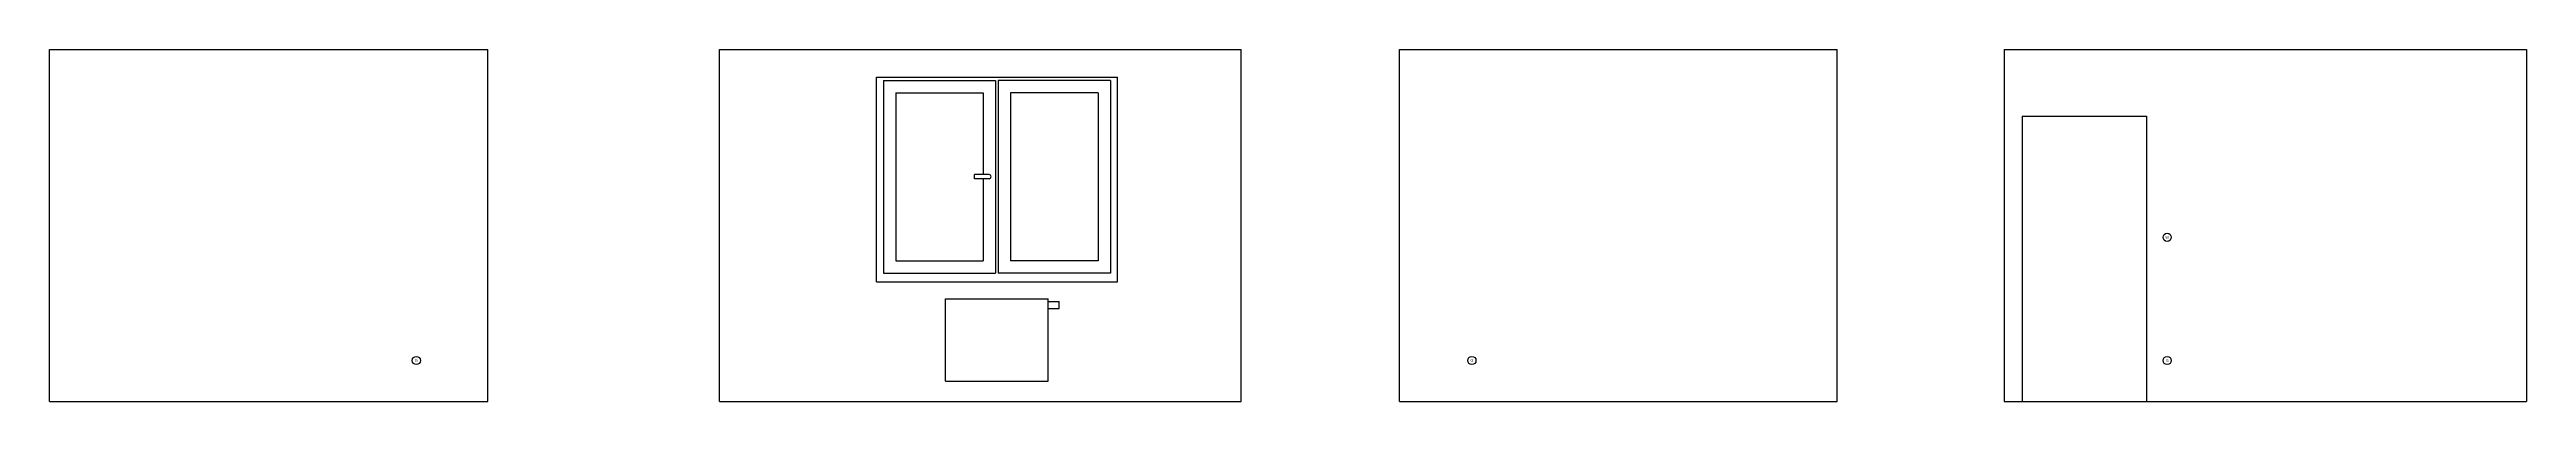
# Model space of a CAD drawing. Header units: millimetres. Extents: x 12 to 4621, y 1861 to 4393.
# Drawn here: x 634 to 2444, y 3338 to 3595 of the extents above; entities that cross this region are included whole.
import ezdxf

# ---------------------------------------------------------------- set-up
doc = ezdxf.new("R2010")
doc.units = ezdxf.units.MM

# ---------------------------------------------------------------- blocks, each defined once
blk = doc.blocks.new('Z$W@#22704')
blk.add_circle((3, 3), 3)
at = {"insert": (3, 3), "char_height": 2, "width": 3.916, "attachment_point": 5}
blk.add_mtext('{\\fArial|b0|i0|c238|p0;G}', dxfattribs=at)
blk = doc.blocks.new('Z$W@#22386')
blk.add_circle((3, 3), 3)
at = {"insert": (3, 3), "char_height": 2, "width": 3.916, "attachment_point": 5}
blk.add_mtext('{\\fArial|b0|i0|c238|p0;W}', dxfattribs=at)

msp = doc.modelspace()

# ---------------------------------------------------------------- linework, layer by layer
for p, q in [((634.5, 3338), (634.5, 3595.2)), ((634.5, 3595.2), (954.7, 3595.2)), ((954.7, 3338), (954.7, 3595.2)), ((1124, 3338), (1124, 3595.2)), ((1124, 3595.2), (1505.2, 3595.2)), ((1505.2, 3338), (1505.2, 3595.2)), ((1620.7, 3595.2), (1940.7, 3595.2)), ((1620.7, 3338), (1620.7, 3595.2)), ((1940.7, 3338), (1940.7, 3595.2)), ((2062.7, 3595.2), (2444.2, 3595.2)), ((2062.7, 3595.2), (2062.7, 3338)), ((2444.2, 3595.2), (2444.2, 3338)), ((1238.7, 3425.5), (1238.7, 3575)), ((1238.7, 3575), (1414.7, 3575)), ((1243.7, 3572.6), (1243.7, 3431.9)), ((1243.7, 3572.6), (1325.7, 3572.6)), ((1325.7, 3572.6), (1325.7, 3431.9)), ((1327.7, 3572.6), (1327.7, 3431.9)), ((1409.7, 3572.6), (1327.7, 3572.6)), ((1409.7, 3572.6), (1409.7, 3431.9)), ((1414.7, 3425.5), (1414.7, 3575)), ((1252.7, 3563.6), (1316.7, 3563.6)), ((1252.7, 3563.6), (1252.7, 3440.9)), ((1316.7, 3563.6), (1316.7, 3503.8)), ((1336.7, 3563.6), (1336.7, 3440.9)), ((1400.7, 3563.6), (1336.7, 3563.6)), ((1400.7, 3563.6), (1400.7, 3440.9)), ((2075.7, 3546.5), (2075.7, 3338)), ((2075.7, 3546.5), (2166.7, 3546.5)), ((2166.7, 3546.5), (2166.7, 3338)), ((1310.4, 3500.8), (1310.4, 3503.8)), ((1320.9, 3503.8), (1310.4, 3503.8)), ((1320.9, 3500.8), (1310.4, 3500.8)), ((1316.7, 3500.8), (1316.7, 3440.9)), ((1252.7, 3440.9), (1316.7, 3440.9)), ((1400.7, 3440.9), (1336.7, 3440.9)), ((1238.7, 3425.5), (1414.7, 3425.5)), ((1243.7, 3431.9), (1325.7, 3431.9)), ((1409.7, 3431.9), (1327.7, 3431.9)), ((1289.2, 3353), (1289.2, 3413)), ((1289.2, 3413), (1364.2, 3413)), ((1364.2, 3353), (1364.2, 3413)), ((1364.2, 3411), (1372.2, 3411)), ((1364.2, 3406), (1372.2, 3406)), ((1372.2, 3406), (1372.2, 3411)), ((1289.2, 3353), (1364.2, 3353)), ((634.5, 3338), (954.7, 3338)), ((1124, 3338), (1505.2, 3338)), ((1620.7, 3338), (1940.7, 3338)), ((2062.7, 3338), (2444.2, 3338))]:
    msp.add_line(p, q)
msp.add_arc((1320.9, 3502.3), 1.5, 270, 90)

# ---------------------------------------------------------------- block references
for name, p in [('Z$W@#22386', (2178.7, 3455)), ('Z$W@#22704', (899.5, 3365)), ('Z$W@#22704', (1670.7, 3365)), ('Z$W@#22704', (2178.7, 3365))]:
    msp.add_blockref(name, p)

doc.saveas('drawing.dxf')
